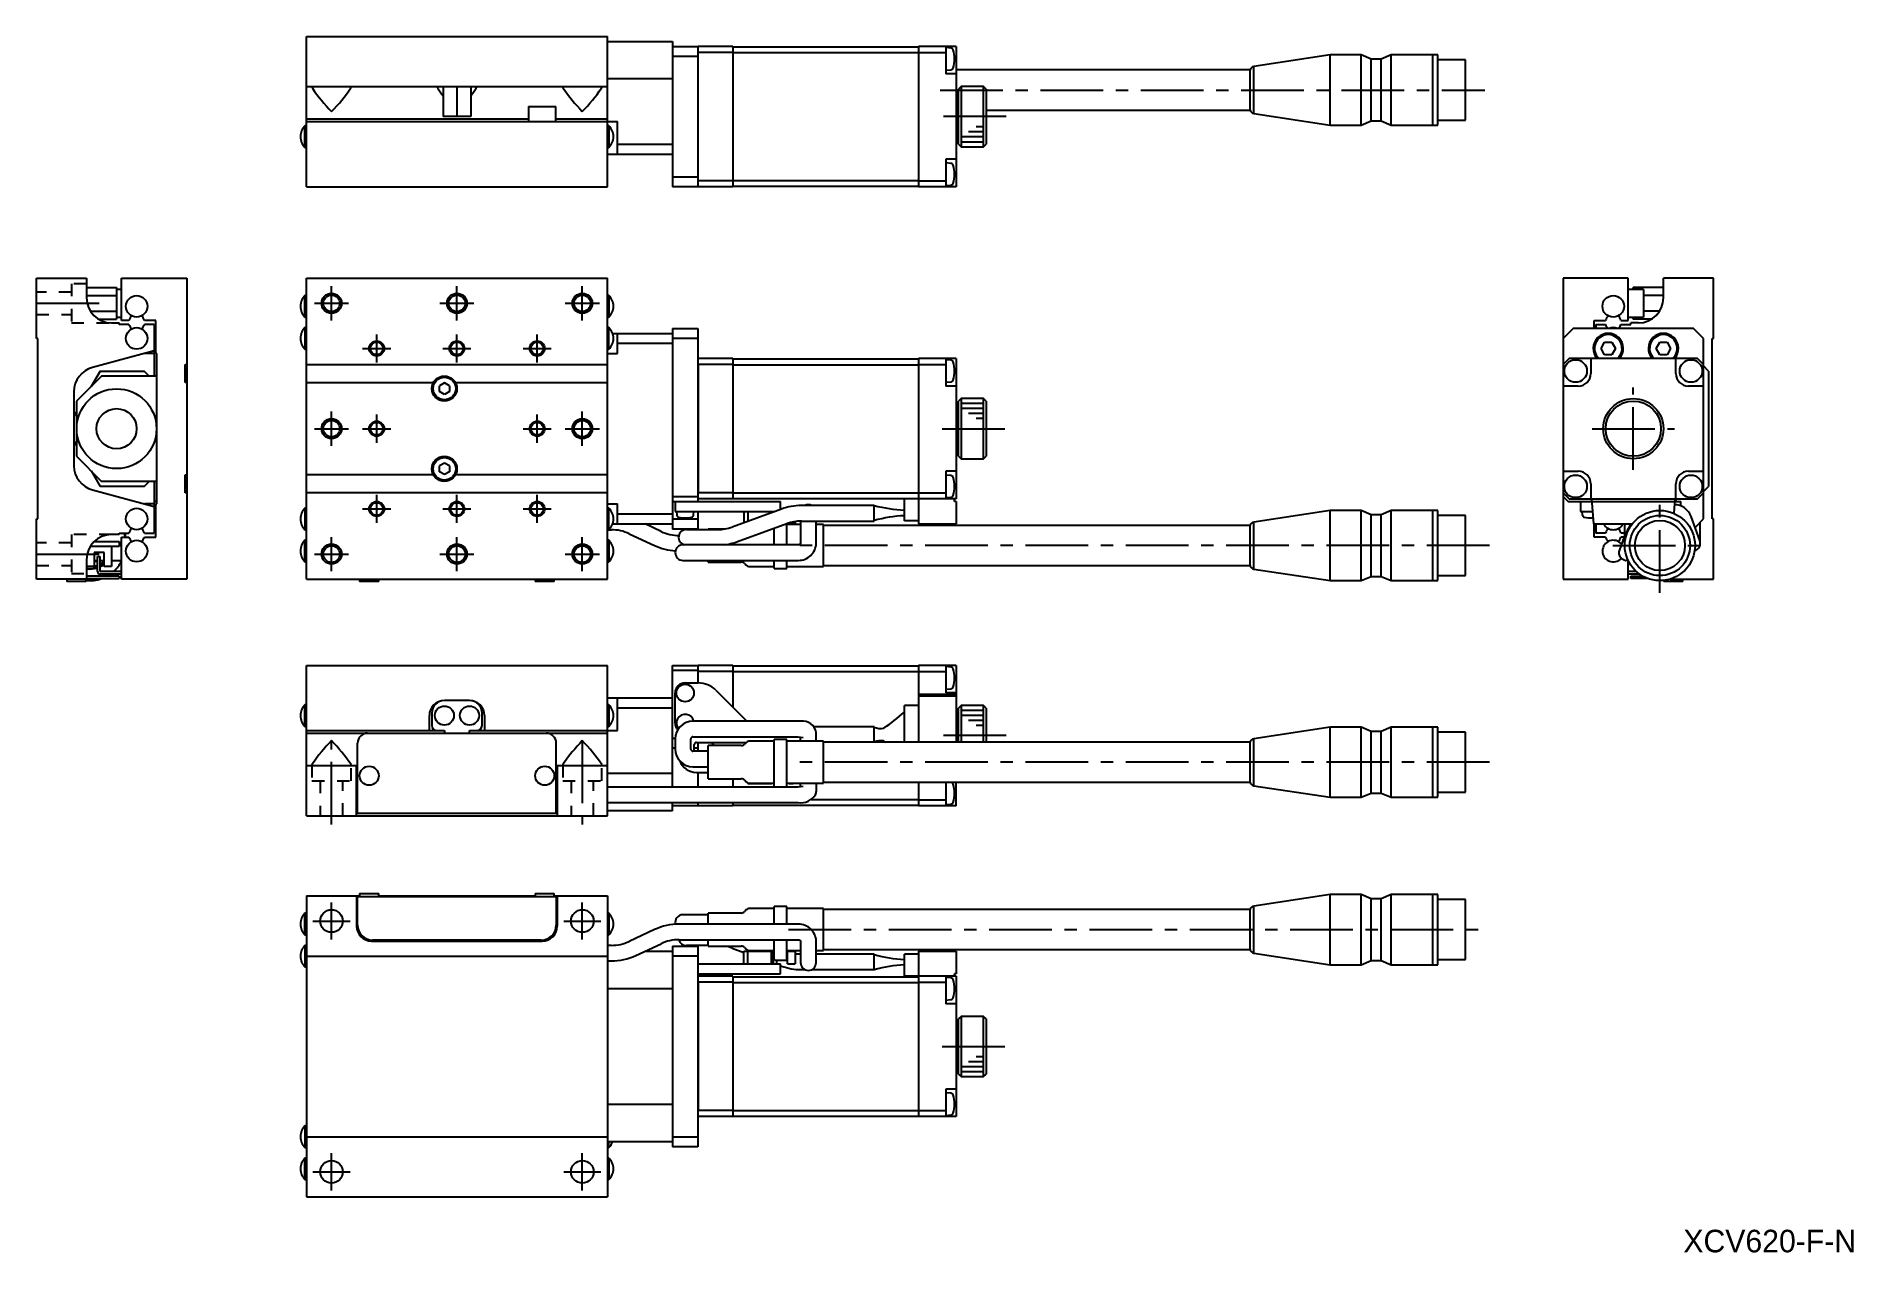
# Model space of a CAD drawing. Extents: x 44 to 407, y 17 to 259.
import ezdxf

# ---------------------------------------------------------------- set-up
doc = ezdxf.new("R2010")
doc.units = 0
doc.header["$LTSCALE"] = 10
doc.linetypes.add('CENTER', pattern=[2, 1.25, -0.25, 0.25, -0.25])
doc.linetypes.add('DOT', pattern=[0.5, 0.25, -0.25])
doc.layers.add('1', color=7, linetype='CONTINUOUS')
doc.styles.get("Standard").update_dxf_attribs({"font": 'FGP教科書体NT-M'})

msp = doc.modelspace()

# ---------------------------------------------------------------- texts
at = {"layer": '1', "color": 7}
msp.add_text('XCV620-F-N', height=4.5, dxfattribs=at).set_placement((372.721875, 16.993359))

# ---------------------------------------------------------------- linework, layer by layer
at = {"layer": '1', "color": 7, "linetype": 'CONTINUOUS'}
for p, q in [((98.215742, 259.436416), (158.215742, 259.436416)), ((98.215742, 229.436417), (98.215742, 259.436416)), ((158.215742, 229.436417), (158.215742, 259.436416)), ((158.215742, 258.436416), (171.215742, 258.436416)), ((171.215742, 258.436416), (171.215742, 229.436416)), ((171.215742, 257.436416), (176.215742, 257.436416)), ((176.315742, 257.436416), (176.215742, 257.336416)), ((176.215742, 257.436416), (176.215742, 229.436416)), ((183.215742, 257.436416), (176.315742, 257.436416)), ((183.215742, 257.436416), (183.215742, 229.436416)), ((183.215742, 257.336416), (220.215742, 257.336416)), ((227.715742, 257.436416), (220.215742, 257.436416)), ((220.215742, 257.436416), (220.215742, 229.436416)), ((225.715742, 257.436416), (225.715742, 251.936416)), ((227.715742, 257.436416), (227.715742, 229.436416)), ((176.215742, 255.436416), (171.215742, 255.436416)), ((183.215742, 256.236416), (176.215742, 256.236416)), ((183.215742, 256.194995), (220.215742, 256.194995)), ((220.215742, 256.236416), (225.715742, 256.236416)), ((226.701022, 257.100216), (225.715742, 257.186416)), ((302.301529, 255.736415), (287.067546, 253.420742)), ((302.301529, 241.736417), (302.301529, 255.736415)), ((308.494528, 255.736415), (302.301529, 255.736415)), ((308.494528, 241.736417), (308.494528, 255.736415)), ((310.494528, 254.886416), (308.494528, 255.736415)), ((310.494528, 242.586416), (310.494528, 254.886416)), ((312.494528, 254.886416), (310.494528, 254.886416)), ((314.494528, 255.736415), (312.494528, 254.886416)), ((312.494528, 242.586416), (312.494528, 254.886416)), ((314.494528, 241.736417), (314.494528, 255.736415)), ((322.751528, 255.736415), (314.494528, 255.736415)), ((322.751528, 241.736417), (322.751528, 255.736415)), ((322.801528, 255.686415), (322.751528, 255.736415)), ((322.801528, 241.736417), (322.801528, 255.736415)), ((323.80153, 255.736415), (322.801528, 255.736415)), ((323.80153, 241.736417), (323.80153, 255.736415)), ((329.301531, 254.736414), (323.80153, 254.736414)), ((329.301531, 242.736418), (329.301531, 254.736414)), ((171.215742, 250.936416), (158.215742, 250.936416)), ((225.715742, 252.686416), (226.701022, 252.772617)), ((227.715742, 251.936416), (225.715742, 251.936416)), ((286.343872, 252.736416), (227.715742, 252.736416)), ((286.343872, 244.736416), (286.343872, 252.736416)), ((287.067546, 244.052091), (287.067546, 253.420742)), ((98.215742, 249.436416), (158.215742, 249.436416)), ((99.474085, 249.436416), (99.315742, 249.313895)), ((99.315742, 249.313895), (99.341629, 249.190556)), ((99.341629, 249.190556), (99.392157, 249.074269)), ((107.115742, 249.313907), (106.9574, 249.436416)), ((107.086518, 249.181361), (107.114582, 249.29148)), ((107.114582, 249.29148), (107.115742, 249.313907)), ((124.474085, 249.436416), (124.315742, 249.313899)), ((124.315742, 249.313899), (124.34576, 249.179231)), ((125.465742, 249.436416), (125.465742, 243.436416)), ((128.215742, 249.436416), (128.215742, 243.436416)), ((130.965742, 249.436416), (130.965742, 243.436416)), ((132.115742, 249.313898), (131.9574, 249.436416)), ((132.044762, 249.085276), (132.099021, 249.218281)), ((132.099021, 249.218281), (132.115742, 249.313898)), ((149.474085, 249.436416), (149.315742, 249.313899)), ((149.315742, 249.313899), (149.34576, 249.179231)), ((157.115742, 249.313898), (156.9574, 249.436416)), ((157.044762, 249.085276), (157.099021, 249.218281)), ((157.099021, 249.218281), (157.115742, 249.313898)), ((228.715742, 249.436416), (228.215742, 248.936416)), ((228.215742, 237.936416), (228.215742, 248.936416)), ((233.215742, 249.436416), (228.715742, 249.436416)), ((228.715742, 249.436416), (228.715742, 237.436416)), ((233.715742, 248.936416), (233.215742, 249.436416)), ((233.215742, 237.436416), (233.215742, 249.436416)), ((233.715742, 248.936416), (233.715742, 237.936416)), ((142.465742, 242.936416), (98.215742, 242.936416)), ((130.965742, 243.436416), (125.465742, 243.436416)), ((142.465742, 245.436417), (147.965742, 245.436417)), ((142.465742, 245.436417), (142.465742, 242.436417)), ((147.965742, 242.436417), (147.965742, 245.436417)), ((158.215742, 242.936416), (147.965742, 242.936416)), ((228.215742, 245.936416), (227.715742, 245.936416)), ((233.715742, 244.736416), (286.343872, 244.736416)), ((287.067546, 244.052091), (302.301529, 241.736417)), ((97.923495, 237.286417), (97.923495, 241.586417)), ((98.215742, 241.586417), (97.923495, 241.586417)), ((98.215742, 242.436416), (160.215742, 242.436416)), ((158.50799, 241.586417), (158.215742, 241.586417)), ((158.50799, 241.586417), (158.50799, 237.286417)), ((160.215742, 235.936416), (160.215742, 242.436416)), ((227.715742, 240.936416), (228.215742, 240.936416)), ((302.301529, 241.736417), (308.494528, 241.736417)), ((308.494528, 241.736417), (310.494528, 242.586416)), ((310.494528, 242.586416), (312.494528, 242.586416)), ((312.494528, 242.586416), (314.494528, 241.736417)), ((314.494528, 241.736417), (322.751528, 241.736417)), ((322.751528, 241.736417), (322.801528, 241.786417)), ((322.801528, 241.736417), (323.80153, 241.736417)), ((323.80153, 242.736418), (329.301531, 242.736418)), ((97.923495, 237.286417), (98.215742, 237.286417)), ((158.215742, 237.286417), (158.50799, 237.286417)), ((158.215742, 235.936416), (171.215742, 235.936416)), ((160.215742, 237.936416), (171.215742, 237.936416)), ((228.215742, 237.936416), (228.715742, 237.436416)), ((228.715742, 237.436416), (233.215742, 237.436416)), ((233.215742, 237.436416), (233.715742, 237.936416)), ((227.715742, 234.936416), (225.715742, 234.936416)), ((225.715742, 234.936416), (225.715742, 229.436416)), ((226.701022, 234.100216), (225.715742, 234.186416)), ((98.215742, 229.436436), (158.215742, 229.436416)), ((171.215742, 231.436416), (176.215742, 231.436416)), ((176.215742, 229.436416), (171.215742, 229.436416)), ((183.215742, 230.636416), (176.215742, 230.636416)), ((176.215742, 229.536416), (176.315742, 229.436416)), ((183.215742, 229.436416), (176.315742, 229.436416)), ((183.215742, 230.677838), (220.215742, 230.677838)), ((183.215742, 229.536416), (220.215742, 229.536416)), ((220.215742, 230.636416), (225.715742, 230.636416)), ((227.715742, 229.436416), (220.215742, 229.436416)), ((225.715742, 229.686416), (226.701022, 229.772617)), ((44.365617, 199.210971), (44.365617, 211.210971)), ((44.365617, 211.210971), (54.365617, 211.210971)), ((54.365617, 211.210971), (54.365617, 207.310971)), ((61.365617, 202.810971), (61.365617, 211.210971)), ((61.365617, 211.210971), (74.365617, 211.210971)), ((74.365617, 211.210971), (74.365617, 151.210971)), ((98.215742, 211.210971), (158.215742, 211.210971)), ((98.215742, 151.210971), (98.215742, 211.210971)), ((158.215742, 151.210971), (158.215742, 211.210971)), ((361.747635, 211.210971), (348.747635, 211.210971)), ((348.747635, 211.210971), (348.747635, 151.210971)), ((361.747635, 202.810971), (361.747635, 211.210971)), ((378.747635, 211.210971), (368.747635, 211.210971)), ((368.747635, 207.310971), (368.747635, 211.210971)), ((378.747635, 199.210971), (378.747635, 211.210971)), ((54.365617, 209.386397), (60.365617, 209.386397)), ((54.365617, 207.798684), (60.365617, 207.798684)), ((60.365617, 209.386397), (60.365617, 203.035544)), ((61.365617, 208.960971), (60.365617, 208.960971)), ((98.215742, 207.760971), (97.923495, 207.760971)), ((97.923495, 203.460971), (97.923495, 207.760971)), ((158.50799, 207.760971), (158.215742, 207.760971)), ((158.50799, 207.760971), (158.50799, 203.460971)), ((364.747635, 208.960971), (361.747635, 208.960971)), ((362.747635, 208.960971), (362.747635, 209.386397)), ((368.747635, 209.386397), (362.747635, 209.386397)), ((364.747635, 208.960971), (364.747635, 203.460971)), ((368.747635, 207.798684), (364.747635, 207.798684)), ((55.150066, 204.623257), (60.365617, 204.623257)), ((56.773785, 203.035544), (60.365617, 203.035544)), ((60.365617, 203.460971), (61.365617, 203.460971)), ((97.923495, 203.460971), (98.215742, 203.460971)), ((158.215742, 203.460971), (158.50799, 203.460971)), ((361.747635, 203.460971), (364.747635, 203.460971)), ((362.747635, 203.035544), (362.747635, 203.460971)), ((366.337401, 203.035544), (362.747635, 203.035544)), ((367.963537, 204.623257), (364.747635, 204.623257)), ((59.365617, 202.310971), (60.865617, 202.310971)), ((60.865617, 202.010971), (60.865617, 202.310971)), ((62.829337, 202.010971), (60.865617, 202.010971)), ((62.829337, 202.810971), (61.365617, 202.810971)), ((63.326311, 201.210971), (63.57663, 201.210971)), ((65.154604, 201.210971), (65.404923, 201.210971)), ((68.165617, 202.810971), (65.901897, 202.810971)), ((67.865617, 202.010971), (65.901897, 202.010971)), ((67.865617, 202.010971), (67.865617, 191.710971)), ((67.865617, 201.210971), (68.165617, 201.210971)), ((68.165617, 196.210971), (68.165617, 202.810971)), ((98.215742, 201.360971), (97.923495, 201.360971)), ((97.923495, 201.360971), (97.923495, 197.060971)), ((158.50799, 201.360971), (158.215742, 201.360971)), ((158.50799, 197.060971), (158.50799, 201.360971)), ((159.244169, 200.210971), (171.215742, 200.210971)), ((160.215742, 196.210971), (160.215742, 200.210971)), ((171.215742, 201.210971), (176.215742, 201.210971)), ((171.215742, 201.210971), (171.215742, 161.210971)), ((176.215742, 201.210971), (176.215742, 166.710971)), ((350.747635, 201.210971), (348.747635, 199.210971)), ((374.747635, 201.210971), (350.747635, 201.210971)), ((354.947635, 202.810971), (357.211355, 202.810971)), ((354.947635, 201.210971), (354.947635, 202.810971)), ((355.247635, 202.010971), (355.247635, 201.210971)), ((355.247635, 202.010971), (357.211355, 202.010971)), ((360.283915, 202.810971), (361.747635, 202.810971)), ((360.283915, 202.010971), (362.247635, 202.010971)), ((363.747635, 202.310971), (362.247635, 202.310971)), ((362.247635, 202.010971), (362.247635, 202.310971)), ((376.747635, 199.210971), (374.747635, 201.210971)), ((44.665617, 199.210971), (44.365617, 199.210971)), ((44.665617, 163.210971), (44.665617, 199.210971)), ((67.865617, 196.710971), (55.571522, 193.416778)), ((67.865617, 196.210971), (65.999592, 196.210971)), ((68.365617, 196.210971), (68.165617, 196.210971)), ((68.365617, 166.210971), (68.365617, 196.210971)), ((97.923495, 197.060971), (98.215742, 197.060971)), ((158.215742, 197.060971), (158.50799, 197.060971)), ((158.215742, 196.210971), (160.215742, 196.210971)), ((171.215742, 198.210971), (160.215742, 198.210971)), ((176.215742, 199.210971), (171.215742, 199.210971)), ((356.304259, 197.210971), (357.025947, 198.460971)), ((357.025947, 195.960971), (356.304259, 197.210971)), ((357.025947, 198.460971), (358.469323, 198.460971)), ((358.469323, 195.960971), (357.025947, 195.960971)), ((358.469323, 198.460971), (359.19101, 197.210971)), ((359.19101, 197.210971), (358.469323, 195.960971)), ((367.304259, 197.210971), (368.025947, 198.460971)), ((368.025947, 195.960971), (367.304259, 197.210971)), ((368.025947, 198.460971), (369.469323, 198.460971)), ((369.469323, 195.960971), (368.025947, 195.960971)), ((369.469323, 198.460971), (370.19101, 197.210971)), ((370.19101, 197.210971), (369.469323, 195.960971)), ((376.747635, 163.210971), (376.747635, 199.210971)), ((378.447635, 199.210971), (378.747635, 199.210971)), ((378.447635, 163.210971), (378.447635, 199.210971)), ((57.061769, 192.710971), (55.280681, 189.626034)), ((57.061769, 192.710971), (65.865617, 192.710971)), ((66.865617, 191.710971), (65.865617, 192.710971)), ((74.015617, 194.010971), (74.365617, 194.010971)), ((74.015617, 190.410971), (74.015617, 194.010971)), ((98.215742, 194.010971), (158.215742, 194.010971)), ((183.215742, 195.210971), (176.215742, 195.210971)), ((176.215742, 194.110971), (176.315742, 194.010971)), ((176.315742, 194.010971), (176.315742, 168.410971)), ((183.215742, 194.010971), (176.315742, 194.010971)), ((183.215742, 195.210971), (183.215742, 167.210971)), ((183.215742, 195.110971), (220.215742, 195.110971)), ((183.215742, 193.969549), (220.215742, 193.969549)), ((220.215742, 195.210971), (220.215742, 162.210971)), ((227.715742, 195.210971), (220.215742, 195.210971)), ((220.215742, 194.010971), (225.715742, 194.010971)), ((225.715742, 195.210971), (225.715742, 189.710971)), ((226.701022, 194.87477), (225.715742, 194.960971)), ((227.715742, 195.210971), (227.715742, 167.210971)), ((349.947635, 195.210971), (348.747635, 194.010971)), ((375.547635, 195.210971), (349.947635, 195.210971)), ((354.247635, 195.210971), (354.247635, 192.210971)), ((371.247635, 192.210971), (371.247635, 195.210971)), ((376.747635, 194.010971), (375.547635, 195.210971)), ((377.747635, 192.710971), (376.747635, 193.710971)), ((377.747635, 192.710971), (377.747635, 169.710971)), ((51.865617, 188.587149), (51.865617, 173.834793)), ((57.365617, 191.710971), (52.365617, 186.71097)), ((68.365617, 191.710971), (57.365617, 191.710971)), ((74.365617, 191.460971), (74.015617, 191.460971)), ((74.365617, 190.410971), (74.015617, 190.410971)), ((98.215742, 190.410971), (123.522571, 190.410971)), ((125.715742, 190.365671), (124.715742, 189.788321)), ((124.715742, 188.63362), (124.715742, 189.788321)), ((125.715742, 188.05627), (124.715742, 188.63362)), ((126.715742, 189.788321), (125.715742, 190.365671)), ((126.715742, 188.63362), (125.715742, 188.05627)), ((126.715742, 189.788321), (126.715742, 188.63362)), ((127.908913, 190.410971), (158.215742, 190.410971)), ((225.715742, 190.460971), (226.701022, 190.547171)), ((227.715742, 189.710971), (225.715742, 189.710971)), ((351.747635, 189.710971), (348.747635, 189.710971)), ((376.747635, 189.710971), (373.747635, 189.710971)), ((52.365617, 186.71097), (52.365617, 175.71097)), ((228.715742, 187.210971), (228.215742, 186.710971)), ((228.215742, 175.710971), (228.215742, 186.710971)), ((228.715742, 187.210971), (228.715742, 175.210971)), ((233.215742, 187.210971), (228.715742, 187.210971)), ((233.215742, 175.210971), (233.215742, 187.210971)), ((233.715742, 186.710971), (233.215742, 187.210971)), ((233.715742, 186.710971), (233.715742, 175.710971)), ((52.365617, 184.576996), (51.865617, 183.710971)), ((228.215742, 183.710971), (227.715742, 183.710971)), ((51.865617, 178.710971), (52.365617, 177.844945)), ((227.715742, 178.710971), (228.215742, 178.710971)), ((52.365617, 175.71097), (57.365617, 170.710971)), ((125.715742, 174.365671), (124.715742, 173.788321)), ((126.715742, 173.788321), (125.715742, 174.365671)), ((228.215742, 175.710971), (228.715742, 175.210971)), ((228.715742, 175.210971), (233.215742, 175.210971)), ((233.215742, 175.210971), (233.715742, 175.710971)), ((55.28068, 172.795907), (57.061769, 169.710971)), ((68.365617, 170.710971), (57.365617, 170.710971)), ((65.865617, 169.710971), (66.865617, 170.710971)), ((67.865617, 170.710971), (67.865617, 160.410971)), ((74.015617, 172.010971), (74.365617, 172.010971)), ((74.015617, 168.410971), (74.015617, 172.010971)), ((74.015617, 170.960971), (74.365617, 170.960971)), ((123.522571, 172.010971), (98.215742, 172.010971)), ((124.715742, 172.63362), (124.715742, 173.788321)), ((125.715742, 172.05627), (124.715742, 172.63362)), ((126.715742, 172.63362), (125.715742, 172.05627)), ((126.715742, 173.788321), (126.715742, 172.63362)), ((158.215742, 172.010971), (127.908913, 172.010971)), ((227.715742, 172.710971), (225.715742, 172.710971)), ((225.715742, 172.710971), (225.715742, 167.210971)), ((226.701022, 171.87477), (225.715742, 171.960971)), ((348.747635, 172.710971), (351.747635, 172.710971)), ((373.747635, 172.710971), (376.747635, 172.710971)), ((55.571522, 169.005163), (67.865617, 165.710971)), ((65.865617, 169.710971), (57.061769, 169.710971)), ((68.365617, 166.710971), (67.865617, 166.710971)), ((74.365617, 168.410971), (74.015617, 168.410971)), ((158.215742, 168.410971), (98.215742, 168.410971)), ((171.215742, 167.710971), (176.215742, 167.710971)), ((171.215742, 166.710971), (192.715742, 166.710971)), ((171.715742, 166.710971), (171.715742, 164.710971)), ((176.315742, 168.410971), (176.215742, 168.310971)), ((183.215742, 167.210971), (176.215742, 167.210971)), ((183.215742, 168.410971), (176.315742, 168.410971)), ((183.215742, 168.452392), (220.215742, 168.452392)), ((183.215742, 167.310971), (220.215742, 167.310971)), ((192.715742, 165.111918), (192.715742, 166.710971)), ((217.415742, 162.810971), (217.415742, 167.210971)), ((227.715742, 167.210971), (217.415742, 167.210971)), ((220.215742, 168.410971), (225.715742, 168.410971)), ((225.715742, 167.460971), (226.701022, 167.547171)), ((227.415742, 166.710971), (227.415742, 167.210971)), ((227.715742, 166.710971), (227.415742, 166.710971)), ((227.715742, 166.710971), (227.715742, 162.210971)), ((348.747635, 168.410971), (349.947635, 167.210971)), ((348.747635, 167.710971), (349.747635, 166.710971)), ((349.747635, 166.710971), (372.247635, 166.710971)), ((349.947635, 167.210971), (375.547635, 167.210971)), ((352.247635, 166.710971), (352.247635, 164.710971)), ((354.247635, 170.210971), (354.247635, 167.210971)), ((354.847265, 162.210971), (354.497635, 167.210971)), ((370.997635, 167.210971), (370.79745, 164.348244)), ((371.247635, 167.210971), (371.247635, 170.210971)), ((372.247635, 165.786834), (372.247635, 166.710971)), ((375.547635, 167.210971), (376.747635, 168.410971)), ((376.747635, 168.710971), (377.747635, 169.710971)), ((44.365617, 151.210971), (44.365617, 163.210971)), ((44.365617, 163.210971), (44.665617, 163.210971)), ((67.865617, 166.210971), (65.999592, 166.210971)), ((67.865617, 164.710971), (68.165617, 164.710971)), ((68.165617, 159.610971), (68.165617, 166.210971)), ((68.165617, 166.210971), (68.365617, 166.210971)), ((98.215742, 165.360971), (97.923495, 165.360971)), ((97.923495, 165.360971), (97.923495, 161.060971)), ((158.215742, 166.210971), (160.215742, 166.210971)), ((158.50799, 165.360971), (158.215742, 165.360971)), ((158.50799, 161.060971), (158.50799, 165.360971)), ((160.215742, 162.210971), (160.215742, 166.210971)), ((160.215742, 164.210971), (171.215742, 164.210971)), ((171.215742, 163.210971), (176.215742, 163.210971)), ((171.715742, 164.710971), (191.614149, 164.710971)), ((171.965742, 164.710971), (172.025478, 164.028183)), ((175.406006, 164.028183), (175.465742, 164.710971)), ((176.215742, 164.710971), (176.215742, 161.210971)), ((192.928679, 165.18942), (183.086846, 161.607286)), ((185.415742, 164.710971), (185.415742, 162.454935)), ((186.232987, 164.710971), (186.232987, 162.752388)), ((190.900421, 164.710971), (190.900421, 164.451195)), ((191.315742, 164.710971), (191.315742, 164.602359)), ((211.415742, 165.885971), (196.879012, 165.885971)), ((211.415742, 162.785971), (211.415742, 165.910971)), ((302.301529, 164.91097), (287.067546, 162.595296)), ((308.494528, 164.91097), (302.301529, 164.91097)), ((302.301529, 150.910972), (302.301529, 164.91097)), ((310.494528, 164.060971), (308.494528, 164.91097)), ((308.494528, 150.910972), (308.494528, 164.91097)), ((312.494528, 164.060971), (310.494528, 164.060971)), ((310.494528, 151.760971), (310.494528, 164.060971)), ((314.494528, 164.91097), (312.494528, 164.060971)), ((312.494528, 151.760971), (312.494528, 164.060971)), ((322.751528, 164.91097), (314.494528, 164.91097)), ((314.494528, 150.910972), (314.494528, 164.91097)), ((322.801528, 164.86097), (322.751528, 164.91097)), ((322.751528, 150.910972), (322.751528, 164.91097)), ((323.80153, 164.91097), (322.801528, 164.91097)), ((322.801528, 150.910972), (322.801528, 164.91097)), ((323.80153, 150.910972), (323.80153, 164.91097)), ((329.301531, 163.910969), (323.80153, 163.910969)), ((329.301531, 151.910973), (329.301531, 163.910969)), ((352.247635, 164.710971), (354.672452, 164.710971)), ((352.497635, 164.710971), (352.557371, 164.028183)), ((370.924089, 166.04279), (370.915948, 166.04279)), ((376.004158, 158.914919), (374.259998, 163.706962)), ((375.056167, 161.519503), (376.747635, 163.210971)), ((378.747635, 163.210971), (378.447635, 163.210971)), ((378.747635, 151.210971), (378.747635, 163.210971)), ((60.865617, 160.110971), (59.365617, 160.110971)), ((60.865617, 160.410971), (62.829337, 160.410971)), ((60.865617, 160.110971), (60.865617, 160.410971)), ((61.365617, 151.210971), (61.365617, 159.610971)), ((61.365617, 159.610971), (62.829337, 159.610971)), ((62.115616, 159.610971), (62.115616, 160.410971)), ((65.901897, 160.410971), (67.865617, 160.410971)), ((65.901897, 159.610971), (68.165617, 159.610971)), ((68.165617, 162.210971), (67.865617, 162.210971)), ((97.923495, 161.060971), (98.215742, 161.060971)), ((158.215742, 161.060971), (158.998796, 161.060971)), ((159.244169, 162.210971), (171.215742, 162.210971)), ((162.56992, 160.269271), (167.614526, 157.916933)), ((168.924642, 160.726487), (165.741158, 162.210971)), ((176.215742, 161.210971), (171.215742, 161.210971)), ((173.960046, 161.097689), (180.196776, 161.097689)), ((178.301529, 161.097689), (178.301529, 161.210971)), ((181.575773, 161.210971), (178.301529, 161.210971)), ((184.147108, 158.694239), (193.988942, 162.276373)), ((191.465742, 158.055403), (191.465742, 161.358004)), ((193.965742, 158.055403), (193.965742, 162.267929)), ((195.615742, 162.210971), (193.965742, 162.210971)), ((196.72882, 162.110971), (193.965742, 162.110971)), ((194.115742, 162.280971), (194.001605, 162.280971)), ((194.115742, 162.210971), (194.115742, 162.321385)), ((195.615742, 162.691008), (195.615742, 162.210971)), ((196.72882, 162.784636), (196.72882, 158.384788)), ((196.879012, 162.785971), (211.415742, 162.785971)), ((199.82882, 158.384788), (199.82882, 162.785971)), ((201.301529, 162.110971), (199.82882, 162.110971)), ((201.301529, 153.710971), (201.301529, 162.110971)), ((286.343872, 161.910971), (201.301529, 161.910971)), ((220.215742, 162.810971), (217.415742, 162.810971)), ((220.215742, 162.210971), (227.715742, 162.210971)), ((286.343872, 153.910971), (286.343872, 161.910971)), ((287.067546, 153.226645), (287.067546, 162.595296)), ((354.847269, 162.210971), (362.52405, 162.210971)), ((354.947634, 159.610971), (354.947635, 162.210971)), ((357.211354, 159.610971), (354.947634, 159.610971)), ((355.247635, 162.210971), (355.247635, 160.410971)), ((357.211355, 160.410971), (355.247635, 160.410971)), ((360.832357, 159.430092), (359.960808, 157.035534)), ((360.900167, 159.610971), (360.283914, 159.610971)), ((360.997635, 160.410971), (360.283915, 160.410971)), ((360.997635, 162.210971), (360.997635, 159.854069)), ((376.097635, 158.384788), (376.097635, 162.560971)), ((60.865617, 157.710971), (55.094829, 157.710971)), ((57.865617, 156.510971), (55.865617, 156.510971)), ((55.865617, 156.510971), (55.865617, 153.710971)), ((55.895747, 158.710971), (60.865617, 158.710971)), ((57.865617, 153.710971), (57.865617, 156.510971)), ((59.365617, 157.710971), (59.365617, 153.710971)), ((60.865617, 158.710971), (60.865617, 157.710971)), ((61.365617, 158.055403), (60.865617, 158.055403)), ((98.215742, 158.960971), (97.923495, 158.960971)), ((97.923495, 154.660971), (97.923495, 158.960971)), ((158.50799, 158.960971), (158.215742, 158.960971)), ((158.50799, 158.960971), (158.50799, 154.660971)), ((196.27882, 158.055403), (173.27882, 158.055403)), ((196.284017, 158.055426), (196.27882, 158.055403)), ((196.30032, 158.055803), (196.284017, 158.055426)), ((196.317551, 158.056702), (196.30032, 158.055803)), ((196.334771, 158.058119), (196.317551, 158.056702)), ((196.351965, 158.060056), (196.334771, 158.058119)), ((196.369119, 158.062517), (196.351965, 158.060056)), ((196.386218, 158.065506), (196.369119, 158.062517)), ((196.403249, 158.069027), (196.386218, 158.065506)), ((196.420195, 158.073085), (196.403249, 158.069027)), ((196.437043, 158.077687), (196.420195, 158.073085)), ((196.453777, 158.082839), (196.437043, 158.077687)), ((196.470381, 158.08855), (196.453777, 158.082839)), ((196.486839, 158.094827), (196.470381, 158.08855)), ((196.503133, 158.101684), (196.486839, 158.094827)), ((196.519247, 158.109131), (196.503133, 158.101684)), ((196.535161, 158.117185), (196.519247, 158.109131)), ((196.550856, 158.125863), (196.535161, 158.117185)), ((196.566311, 158.135188), (196.550856, 158.125863)), ((196.581505, 158.145184), (196.566311, 158.135188)), ((196.596415, 158.155887), (196.581505, 158.145184)), ((196.611014, 158.167336), (196.596415, 158.155887)), ((196.625276, 158.179586), (196.611014, 158.167336)), ((196.639125, 158.192664), (196.625276, 158.179586)), ((196.651141, 158.205135), (196.639125, 158.192664)), ((196.662706, 158.218335), (196.651141, 158.205135)), ((196.673775, 158.232336), (196.662706, 158.218335)), ((196.684296, 158.247236), (196.673775, 158.232336)), ((196.694204, 158.263178), (196.684296, 158.247236)), ((196.70341, 158.280373), (196.694204, 158.263178)), ((196.711782, 158.299152), (196.70341, 158.280373)), ((196.719103, 158.320046), (196.711782, 158.299152)), ((196.724966, 158.34399), (196.719103, 158.320046)), ((196.728484, 158.372745), (196.724966, 158.34399)), ((196.72882, 158.384788), (196.728484, 158.372745)), ((54.365617, 155.110971), (54.365617, 151.210971)), ((55.865617, 153.710971), (54.365617, 153.710971)), ((55.865617, 154.955403), (56.565617, 154.955403)), ((56.565617, 155.710971), (57.065617, 155.710971)), ((56.565617, 152.710971), (56.565617, 155.710971)), ((57.065617, 152.710971), (57.065617, 155.710971)), ((57.065617, 154.955403), (57.865617, 154.955403)), ((61.365617, 152.710971), (57.065617, 152.710971)), ((61.365617, 152.210971), (57.065617, 152.210971)), ((59.365617, 153.710971), (57.865617, 153.710971)), ((59.365617, 154.955403), (61.365617, 154.955403)), ((97.923495, 154.660971), (98.215742, 154.660971)), ((158.215742, 154.660971), (158.50799, 154.660971)), ((173.27882, 154.955403), (196.27882, 154.955403)), ((178.301529, 154.610971), (178.301529, 154.955403)), ((178.301529, 154.610971), (184.887315, 154.610971)), ((185.594422, 154.318077), (185.908635, 154.003864)), ((186.615742, 153.710971), (191.465742, 153.710971)), ((191.465742, 153.310971), (191.465742, 154.955403)), ((191.465742, 153.310971), (193.965742, 153.310971)), ((193.965742, 153.310971), (193.965742, 154.955403)), ((193.965742, 153.710971), (201.301529, 153.710971)), ((201.301529, 153.910971), (286.343872, 153.910971)), ((287.067546, 153.226645), (302.301529, 150.910972)), ((361.702195, 154.955403), (361.417333, 154.955403)), ((361.747634, 151.210971), (361.747634, 154.859744)), ((363.361487, 152.710971), (361.747634, 152.710971)), ((363.984387, 152.210971), (361.747634, 152.210971)), ((54.365617, 151.210971), (44.365617, 151.210971)), ((50.465617, 151.210971), (50.465617, 150.710971)), ((54.265617, 150.710971), (50.465617, 150.710971)), ((54.265617, 150.710971), (54.265617, 151.210971)), ((60.865617, 151.810971), (54.365617, 151.810971)), ((54.365617, 151.310971), (60.865617, 151.310971)), ((60.865617, 151.810971), (60.865617, 151.310971)), ((74.365617, 151.210971), (61.365617, 151.210971)), ((98.215742, 151.210971), (158.215742, 151.210971)), ((108.815742, 151.210971), (108.815742, 150.710971)), ((112.615742, 150.710971), (108.815742, 150.710971)), ((112.615742, 150.710971), (112.615742, 151.210971)), ((143.815742, 151.210971), (143.815742, 150.710971)), ((147.615742, 150.710971), (143.815742, 150.710971)), ((147.615742, 150.710971), (147.615742, 151.210971)), ((302.301529, 150.910972), (308.494528, 150.910972)), ((308.494528, 150.910972), (310.494528, 151.760971)), ((310.494528, 151.760971), (312.494528, 151.760971)), ((312.494528, 151.760971), (314.494528, 150.910972)), ((314.494528, 150.910972), (322.751528, 150.910972)), ((322.751528, 150.910972), (322.801528, 150.960972)), ((322.801528, 150.910972), (323.80153, 150.910972)), ((323.80153, 151.910973), (329.301531, 151.910973)), ((348.747634, 151.210971), (361.747634, 151.210971)), ((362.247635, 151.310971), (362.247635, 151.810971)), ((362.247635, 151.810971), (364.61398, 151.810971)), ((365.715257, 151.310971), (362.247635, 151.310971)), ((368.847635, 150.956836), (368.847635, 150.710971)), ((372.647635, 150.710971), (368.847635, 150.710971)), ((370.074945, 151.210971), (378.747635, 151.210971)), ((372.647635, 150.710971), (372.647635, 151.210971)), ((98.215742, 134.01656), (158.215742, 134.01656)), ((98.215742, 104.01656), (98.215742, 134.01656)), ((158.215742, 104.01656), (158.215742, 134.01656)), ((171.215742, 134.01656), (176.215742, 134.01656)), ((171.215742, 109.76656), (171.215742, 134.01656)), ((176.215742, 133.01656), (171.215742, 133.01656)), ((173.715742, 130.51656), (176.301529, 130.51656)), ((176.315742, 134.01656), (176.215742, 133.91656)), ((176.215742, 134.01656), (176.215742, 130.51656)), ((183.215742, 132.81656), (176.215742, 132.81656)), ((183.215742, 134.01656), (176.315742, 134.01656)), ((183.215742, 134.01656), (183.215742, 125.673414)), ((183.215742, 133.91656), (220.215742, 133.91656)), ((183.215742, 132.775139), (220.215742, 132.775139)), ((220.215742, 134.01656), (220.215742, 118.71656)), ((227.715742, 134.01656), (220.215742, 134.01656)), ((220.215742, 132.81656), (225.715742, 132.81656)), ((225.715742, 134.01656), (225.715742, 128.51656)), ((226.701022, 133.680359), (225.715742, 133.76656)), ((227.715742, 134.01656), (227.715742, 118.71656)), ((130.715742, 127.01656), (125.715742, 127.01656)), ((158.215742, 127.51656), (171.215742, 127.51656)), ((160.215742, 121.01656), (160.215742, 127.51656)), ((171.715742, 122.51656), (171.715742, 128.51656)), ((179.837063, 129.052094), (185.992294, 122.896862)), ((220.215742, 128.26656), (227.415742, 128.26656)), ((220.215742, 127.916926), (227.715742, 127.916926)), ((225.715742, 129.26656), (226.701022, 129.352761)), ((227.715742, 128.51656), (225.715742, 128.51656)), ((227.415742, 128.231597), (227.415742, 128.26656)), ((227.715742, 128.231597), (227.415742, 128.231597)), ((97.923495, 121.86656), (97.923495, 126.16656)), ((98.215742, 126.16656), (97.923495, 126.16656)), ((122.715742, 121.01656), (122.715742, 124.01656)), ((123.215742, 124.51656), (123.215742, 122.01656)), ((133.215742, 122.01656), (133.215742, 124.51656)), ((133.715742, 124.01656), (133.715742, 121.01656)), ((158.50799, 126.16656), (158.215742, 126.16656)), ((158.50799, 126.16656), (158.50799, 121.86656)), ((171.215742, 125.51656), (160.215742, 125.51656)), ((220.215742, 126.01656), (217.415742, 126.01656)), ((217.415742, 118.71656), (217.415742, 126.01656)), ((228.715742, 126.01656), (228.215742, 125.51656)), ((228.215742, 118.71656), (228.215742, 125.51656)), ((228.715742, 126.01656), (228.715742, 118.71656)), ((233.215742, 126.01656), (228.715742, 126.01656)), ((233.215742, 118.71656), (233.215742, 126.01656)), ((233.715742, 125.51656), (233.215742, 126.01656)), ((233.715742, 125.51656), (233.715742, 118.71656)), ((97.923495, 121.86656), (98.215742, 121.86656)), ((98.215742, 121.01656), (125.715742, 121.01656)), ((98.215742, 120.51656), (158.215742, 120.51656)), ((125.715742, 121.01656), (125.715742, 120.51656)), ((130.715742, 120.51656), (130.715742, 121.01656)), ((130.715742, 121.01656), (160.215742, 121.01656)), ((158.215742, 121.86656), (158.50799, 121.86656)), ((196.27882, 122.896862), (175.27882, 122.896862)), ((175.27882, 119.796862), (196.27882, 119.796862)), ((196.27882, 119.796862), (197.236903, 119.662404)), ((196.72882, 118.91656), (196.72882, 119.774636)), ((211.415742, 121.766559), (199.452572, 121.766559)), ((199.82882, 118.91656), (199.82882, 120.662822)), ((211.415742, 118.722155), (211.415742, 121.766559)), ((228.215742, 122.51656), (227.715742, 122.51656)), ((302.301529, 121.716559), (287.067546, 119.400885)), ((302.301529, 107.716561), (302.301529, 121.716559)), ((308.494528, 121.716559), (302.301529, 121.716559)), ((308.494528, 107.716561), (308.494528, 121.716559)), ((310.494528, 120.86656), (308.494528, 121.716559)), ((310.494528, 108.56656), (310.494528, 120.86656)), ((312.494528, 120.86656), (310.494528, 120.86656)), ((314.494528, 121.716559), (312.494528, 120.86656)), ((312.494528, 108.56656), (312.494528, 120.86656)), ((314.494528, 107.716561), (314.494528, 121.716559)), ((322.751528, 121.716559), (314.494528, 121.716559)), ((322.751528, 107.716561), (322.751528, 121.716559)), ((322.801528, 121.666559), (322.751528, 121.716559)), ((322.801528, 107.716561), (322.801528, 121.716559)), ((323.80153, 121.716559), (322.801528, 121.716559)), ((323.80153, 107.716561), (323.80153, 121.716559)), ((329.301531, 120.716558), (323.80153, 120.716558)), ((329.301531, 108.716562), (329.301531, 120.716558)), ((108.415742, 104.51656), (108.415742, 118.51656)), ((148.015742, 104.51656), (148.015742, 118.51656)), ((171.215742, 119.51656), (171.732878, 119.51656)), ((171.72882, 117.51656), (171.215742, 117.51656)), ((171.72882, 119.346862), (171.72882, 117.346862)), ((174.82882, 117.346862), (174.82882, 119.346862)), ((178.301529, 116.896862), (175.27882, 116.896862)), ((175.510046, 116.896862), (175.510046, 118.216559)), ((176.215742, 117.51656), (175.510046, 117.51656)), ((175.960046, 118.666559), (185.954304, 118.666559)), ((176.215742, 118.666559), (176.215742, 116.896862)), ((178.301529, 111.41656), (178.301529, 118.01656)), ((184.887315, 118.01656), (178.301529, 118.01656)), ((179.558888, 118.01656), (178.908889, 118.666559)), ((185.908635, 118.623667), (185.594422, 118.309453)), ((191.465742, 118.91656), (186.615742, 118.91656)), ((191.465742, 109.81656), (191.465742, 119.21656)), ((193.965742, 119.21656), (191.465742, 119.21656)), ((193.965742, 109.81656), (193.965742, 119.21656)), ((201.301529, 118.91656), (193.965742, 118.91656)), ((201.301529, 110.51656), (201.301529, 118.91656)), ((286.343872, 118.71656), (201.301529, 118.71656)), ((213.269501, 118.956794), (213.362007, 118.917253)), ((213.362007, 118.917253), (213.447737, 118.861237)), ((213.447737, 118.861237), (213.53763, 118.797099)), ((213.53763, 118.797099), (213.641074, 118.721201)), ((286.343872, 110.71656), (286.343872, 118.71656)), ((287.067546, 110.032234), (287.067546, 119.400885)), ((108.415742, 114.01656), (98.215742, 114.01656)), ((99.319768, 114.182416), (99.315742, 114.139081)), ((99.315742, 114.139081), (99.474085, 114.01656)), ((99.362258, 114.314631), (99.319768, 114.182416)), ((106.9574, 114.01656), (107.115742, 114.139071)), ((107.115742, 114.139071), (107.097766, 114.23877)), ((108.215742, 104.01656), (108.215742, 114.01656)), ((158.215742, 114.01656), (148.015742, 114.01656)), ((148.215742, 114.01656), (148.215742, 104.01656)), ((149.332463, 114.234696), (149.315742, 114.139078)), ((149.315742, 114.139078), (149.474085, 114.01656)), ((149.386723, 114.367701), (149.332463, 114.234696)), ((156.9574, 114.01656), (157.115742, 114.139077)), ((157.115742, 114.139077), (157.085725, 114.273745)), ((158.215742, 112.51656), (171.215742, 112.51656)), ((175.27882, 113.796862), (178.301529, 113.796862)), ((175.960046, 112.666559), (178.301529, 112.666559)), ((176.215742, 112.666559), (176.215742, 109.76656)), ((196.27882, 109.76656), (158.215742, 109.76656)), ((178.301529, 111.41656), (184.887315, 111.41656)), ((183.215742, 111.41656), (183.215742, 109.76656)), ((185.594422, 111.123667), (185.908635, 110.809453)), ((186.194679, 110.609529), (186.232987, 110.46656)), ((186.232987, 110.46656), (190.900421, 110.46656)), ((186.615742, 110.51656), (191.465742, 110.51656)), ((190.900421, 110.46656), (190.913818, 110.51656)), ((191.465742, 109.81656), (193.965742, 109.81656)), ((193.965742, 110.51656), (201.301529, 110.51656)), ((194.615742, 110.46656), (195.115742, 110.46656)), ((197.236903, 109.901017), (196.27882, 109.76656)), ((196.72882, 109.79098), (196.72882, 110.51656)), ((199.805358, 108.612114), (199.82611, 108.802298)), ((199.82611, 108.802298), (199.82882, 108.9006)), ((199.82882, 110.51656), (199.82882, 108.9006)), ((201.301529, 110.71656), (286.343872, 110.71656)), ((220.215742, 110.71656), (220.215742, 106.01656)), ((225.715742, 110.71656), (225.715742, 106.01656)), ((226.701022, 110.680359), (226.287246, 110.71656)), ((227.715742, 106.01656), (227.715742, 110.71656)), ((287.067546, 110.032234), (302.301529, 107.716561)), ((323.80153, 108.716562), (329.301531, 108.716562)), ((108.415742, 105.51656), (108.215742, 105.51656)), ((148.215742, 105.51656), (148.015742, 105.51656)), ((158.215742, 106.66656), (196.27882, 106.66656)), ((171.215742, 105.01656), (171.215742, 106.66656)), ((176.215742, 106.01656), (171.215742, 106.01656)), ((176.215742, 106.66656), (176.215742, 106.01656)), ((176.215742, 106.11656), (176.315742, 106.01656)), ((183.215742, 106.01656), (176.315742, 106.01656)), ((183.215742, 106.66656), (183.215742, 106.01656)), ((183.215742, 106.11656), (220.215742, 106.11656)), ((198.853352, 107.257981), (220.215742, 107.257981)), ((199.700278, 108.234171), (199.763643, 108.422267)), ((199.763643, 108.422267), (199.805358, 108.612114)), ((220.215742, 107.21656), (225.715742, 107.21656)), ((227.715742, 106.01656), (220.215742, 106.01656)), ((225.715742, 106.26656), (226.701022, 106.352761)), ((302.301529, 107.716561), (308.494528, 107.716561)), ((308.494528, 107.716561), (310.494528, 108.56656)), ((310.494528, 108.56656), (312.494528, 108.56656)), ((312.494528, 108.56656), (314.494528, 107.716561)), ((314.494528, 107.716561), (322.751528, 107.716561)), ((322.751528, 107.716561), (322.801528, 107.766561)), ((322.801528, 107.716561), (323.80153, 107.716561)), ((98.215742, 104.01656), (158.215742, 104.01656)), ((148.015742, 104.51656), (108.415742, 104.51656)), ((171.215742, 105.01656), (158.215742, 105.01656)), ((98.215742, 88.046536), (98.215742, 28.046536)), ((98.215742, 88.046536), (108.815742, 88.046536)), ((108.215742, 88.046536), (108.215742, 82.046536)), ((108.415742, 87.446536), (108.215742, 87.446536)), ((108.415742, 87.946536), (148.015742, 87.946536)), ((108.415742, 82.246536), (108.415742, 87.946536)), ((108.815742, 88.546536), (112.615742, 88.546536)), ((108.815742, 88.546536), (108.815742, 87.946536)), ((112.615742, 87.946536), (112.615742, 88.546536)), ((112.615742, 88.046536), (143.815742, 88.046536)), ((122.715742, 88.046536), (122.715742, 87.946536)), ((133.715742, 88.046536), (133.715742, 87.946536)), ((143.815742, 88.546536), (147.615742, 88.546536)), ((143.815742, 88.546536), (143.815742, 87.946536)), ((147.615742, 87.946536), (147.615742, 88.546536)), ((147.615742, 88.046536), (158.215742, 88.046536)), ((148.015742, 87.946536), (148.015742, 82.246536)), ((148.215742, 87.446536), (148.015742, 87.446536)), ((148.215742, 88.046536), (148.215742, 82.046536)), ((158.215742, 88.046536), (158.215742, 28.046536)), ((302.301529, 88.346535), (287.067546, 86.030862)), ((302.301529, 74.346537), (302.301529, 88.346535)), ((308.494528, 88.346535), (302.301529, 88.346535)), ((308.494528, 74.346537), (308.494528, 88.346535)), ((310.494528, 87.496536), (308.494528, 88.346535)), ((310.494528, 75.196536), (310.494528, 87.496536)), ((312.494528, 87.496536), (310.494528, 87.496536)), ((314.494528, 88.346535), (312.494528, 87.496536)), ((312.494528, 75.196536), (312.494528, 87.496536)), ((314.494528, 74.346537), (314.494528, 88.346535)), ((322.751528, 88.346535), (314.494528, 88.346535)), ((322.751528, 74.346537), (322.751528, 88.346535)), ((322.801528, 88.296535), (322.751528, 88.346535)), ((322.801528, 74.346537), (322.801528, 88.346535)), ((323.80153, 88.346535), (322.801528, 88.346535)), ((323.80153, 74.346537), (323.80153, 88.346535)), ((329.301531, 87.346534), (323.80153, 87.346534)), ((329.301531, 75.346538), (329.301531, 87.346534)), ((97.923495, 80.296536), (97.923495, 84.596536)), ((98.215742, 84.596536), (97.923495, 84.596536)), ((158.50799, 84.596536), (158.215742, 84.596536)), ((158.50799, 84.596536), (158.50799, 80.296536)), ((178.301529, 84.302104), (173.27882, 84.302104)), ((178.301529, 82.422719), (178.301529, 84.646536)), ((184.887315, 84.646536), (178.301529, 84.646536)), ((185.908635, 85.253643), (185.594422, 84.93943)), ((191.465742, 85.546536), (186.615742, 85.546536)), ((191.465742, 82.422719), (191.465742, 85.946536)), ((193.965742, 85.946536), (191.465742, 85.946536)), ((193.965742, 82.422719), (193.965742, 85.946536)), ((201.301529, 85.546536), (193.965742, 85.546536)), ((201.301529, 77.146536), (201.301529, 85.546536)), ((286.343872, 85.346536), (201.301529, 85.346536)), ((286.343872, 77.346536), (286.343872, 85.346536)), ((287.067546, 76.662211), (287.067546, 86.030862)), ((97.923495, 80.296536), (98.215742, 80.296536)), ((158.215742, 80.296536), (158.50799, 80.296536)), ((167.614526, 81.340574), (162.56992, 78.988236)), ((196.27882, 82.422719), (172.495767, 82.422719)), ((97.923495, 78.196536), (97.923495, 73.896536)), ((98.215742, 78.196536), (97.923495, 78.196536)), ((111.215742, 79.046536), (145.215742, 79.046536)), ((145.015742, 79.246536), (111.415742, 79.246536)), ((158.998796, 78.196536), (158.215742, 78.196536)), ((163.880037, 76.178681), (168.924642, 78.53102)), ((165.741158, 77.046536), (171.215742, 77.046536)), ((171.215742, 78.046536), (176.215742, 78.046536)), ((171.215742, 78.046536), (171.215742, 38.046536)), ((172.495767, 79.322719), (196.27882, 79.322719)), ((178.301529, 78.159818), (173.960046, 78.159818)), ((176.215742, 78.046536), (176.215742, 38.046536)), ((178.301529, 78.046536), (178.301529, 79.322719)), ((178.301529, 78.046536), (184.887315, 78.046536)), ((183.086846, 77.650221), (185.415742, 76.802572)), ((185.415742, 74.546536), (185.415742, 77.046536)), ((185.415742, 77.046536), (191.465742, 77.046536)), ((185.594422, 77.753643), (185.908635, 77.43943)), ((186.232987, 74.546536), (186.232987, 77.046536)), ((186.615742, 77.146536), (191.465742, 77.146536)), ((190.900421, 74.546536), (190.900421, 77.046536)), ((191.315742, 74.546536), (191.315742, 77.046536)), ((191.315742, 76.976536), (191.465742, 76.976536)), ((191.465742, 75.391812), (191.465742, 79.322719)), ((193.965742, 75.276536), (193.965742, 79.322719)), ((193.965742, 77.146536), (196.72882, 77.146536)), ((193.965742, 77.046536), (195.615742, 77.046536)), ((193.965742, 76.976536), (194.115742, 76.976536)), ((194.115742, 74.546536), (194.115742, 77.046536)), ((195.615742, 77.046536), (195.615742, 74.546536)), ((196.27882, 79.322719), (196.29514, 79.322489)), ((196.29514, 79.322489), (196.312315, 79.321748)), ((196.312315, 79.321748), (196.329445, 79.320497)), ((196.329445, 79.320497), (196.346513, 79.318737)), ((196.346513, 79.318737), (196.363506, 79.316469)), ((196.363506, 79.316469), (196.38041, 79.313692)), ((196.38041, 79.313692), (196.397208, 79.310407)), ((196.397208, 79.310407), (196.413888, 79.306613)), ((196.413888, 79.306613), (196.430432, 79.302309)), ((196.430432, 79.302309), (196.446826, 79.297495)), ((196.446826, 79.297495), (196.463053, 79.292168)), ((196.463053, 79.292168), (196.479096, 79.286326)), ((196.479096, 79.286326), (196.494939, 79.279968)), ((196.494939, 79.279968), (196.510563, 79.273089)), ((196.510563, 79.273089), (196.525949, 79.265686)), ((196.525949, 79.265686), (196.541077, 79.257754)), ((196.541077, 79.257754), (196.555927, 79.249288)), ((196.555927, 79.249288), (196.570476, 79.24028)), ((196.570476, 79.24028), (196.5847, 79.230722)), ((196.5847, 79.230722), (196.598574, 79.220605)), ((196.598574, 79.220605), (196.612071, 79.209916)), ((196.612071, 79.209916), (196.62516, 79.19864)), ((196.62516, 79.19864), (196.637809, 79.186756)), ((196.637809, 79.186756), (196.649982, 79.174241)), ((196.649982, 79.174241), (196.661639, 79.16106)), ((196.661639, 79.16106), (196.672734, 79.147169)), ((196.672734, 79.147169), (196.683213, 79.132505)), ((196.683213, 79.132505), (196.693014, 79.116979)), ((196.693014, 79.116979), (196.702057, 79.10046)), ((196.702057, 79.10046), (196.710236, 79.082747)), ((196.710236, 79.082747), (196.717396, 79.063516)), ((196.717396, 79.063516), (196.723282, 79.042234)), ((196.723282, 79.042234), (196.727412, 79.018002)), ((196.727412, 79.018002), (196.72882, 78.993334)), ((196.72882, 78.993334), (196.72882, 74.764717)), ((199.82882, 74.764717), (199.82882, 78.993334)), ((199.82882, 77.146536), (201.301529, 77.146536)), ((211.415742, 76.471536), (199.82882, 76.471536)), ((201.301529, 77.346536), (286.343872, 77.346536)), ((211.415742, 73.346536), (211.415742, 76.471536)), ((217.415742, 72.046536), (217.415742, 76.446536)), ((220.215742, 76.446536), (217.415742, 76.446536)), ((220.215742, 77.046536), (227.715742, 77.046536)), ((220.215742, 77.046536), (220.215742, 44.046536)), ((227.715742, 77.046536), (227.715742, 72.546536)), ((287.067546, 76.662211), (302.301529, 74.346537)), ((97.923495, 73.896536), (98.215742, 73.896536)), ((98.215742, 76.046536), (158.215742, 76.046536)), ((158.215742, 75.096536), (158.998796, 75.096536)), ((176.215742, 76.046536), (171.215742, 76.046536)), ((176.215742, 74.546536), (192.715742, 74.546536)), ((176.215742, 72.546536), (192.715742, 72.546536)), ((191.465742, 75.391812), (191.770867, 75.276536)), ((191.770867, 75.276536), (193.965742, 75.276536)), ((192.015742, 74.546536), (192.015742, 75.276536)), ((192.715742, 72.546536), (192.715742, 74.546536)), ((192.715742, 74.145589), (192.928679, 74.068087)), ((194.115742, 75.776536), (193.965742, 75.776536)), ((194.115742, 74.546536), (195.615742, 74.546536)), ((196.879012, 73.371536), (197.599447, 73.371536)), ((198.958193, 73.371536), (211.415742, 73.371536)), ((227.415742, 72.046536), (227.415742, 72.546536)), ((227.715742, 72.546536), (227.415742, 72.546536)), ((302.301529, 74.346537), (308.494528, 74.346537)), ((308.494528, 74.346537), (310.494528, 75.196536)), ((310.494528, 75.196536), (312.494528, 75.196536)), ((312.494528, 75.196536), (314.494528, 74.346537)), ((314.494528, 74.346537), (322.751528, 74.346537)), ((322.751528, 74.346537), (322.801528, 74.396537)), ((322.801528, 74.346537), (323.80153, 74.346537)), ((323.80153, 75.346538), (329.301531, 75.346538)), ((171.215742, 69.546536), (158.215742, 69.546536)), ((183.215742, 72.046536), (176.215742, 72.046536)), ((176.215742, 70.946536), (176.315742, 70.846536)), ((176.315742, 70.846536), (176.315742, 45.246536)), ((183.215742, 70.846536), (176.315742, 70.846536)), ((183.215742, 72.046536), (183.215742, 44.046536)), ((183.215742, 71.946536), (220.215742, 71.946536)), ((183.215742, 70.805115), (220.215742, 70.805115)), ((227.715742, 72.046536), (217.415742, 72.046536)), ((220.215742, 70.846536), (225.715742, 70.846536)), ((225.715742, 72.046536), (225.715742, 66.546536)), ((226.701022, 71.710336), (225.715742, 71.796536)), ((227.715742, 72.046536), (227.715742, 44.046536)), ((225.715742, 67.296536), (226.701022, 67.382737)), ((227.715742, 66.546536), (225.715742, 66.546536)), ((228.715742, 64.046536), (228.215742, 63.546536)), ((228.215742, 52.546536), (228.215742, 63.546536)), ((228.715742, 64.046536), (228.715742, 52.046536)), ((233.215742, 64.046536), (228.715742, 64.046536)), ((233.215742, 52.046536), (233.215742, 64.046536)), ((233.715742, 63.546536), (233.215742, 64.046536)), ((233.715742, 63.546536), (233.715742, 52.546536)), ((228.215742, 60.546536), (227.715742, 60.546536)), ((227.715742, 55.546536), (228.215742, 55.546536)), ((228.215742, 52.546536), (228.715742, 52.046536)), ((228.715742, 52.046536), (233.215742, 52.046536)), ((233.215742, 52.046536), (233.715742, 52.546536)), ((227.715742, 49.546536), (225.715742, 49.546536)), ((225.715742, 49.546536), (225.715742, 44.046536)), ((226.701022, 48.710336), (225.715742, 48.796536)), ((158.215742, 46.546536), (171.215742, 46.546536)), ((176.315742, 45.246536), (176.215742, 45.146536)), ((183.215742, 44.046536), (176.215742, 44.046536)), ((183.215742, 45.246536), (176.315742, 45.246536)), ((183.215742, 45.287958), (220.215742, 45.287958)), ((183.215742, 44.146536), (220.215742, 44.146536)), ((220.215742, 45.246536), (225.715742, 45.246536)), ((227.715742, 44.046536), (220.215742, 44.046536)), ((225.715742, 44.296536), (226.701022, 44.382737)), ((97.923495, 42.196536), (97.923495, 37.896536)), ((98.215742, 42.196536), (97.923495, 42.196536)), ((98.215742, 40.046536), (158.215742, 40.046536)), ((171.215742, 40.046536), (176.215742, 40.046536)), ((97.923495, 37.896536), (98.215742, 37.896536)), ((171.215742, 39.046536), (158.215742, 39.046536)), ((158.215742, 37.896536), (158.50799, 37.896536)), ((158.50799, 37.896536), (158.50799, 39.046536)), ((176.215742, 38.046536), (171.215742, 38.046536)), ((97.923495, 31.496536), (97.923495, 35.796536)), ((98.215742, 35.796536), (97.923495, 35.796536)), ((158.50799, 35.796536), (158.215742, 35.796536)), ((158.50799, 35.796536), (158.50799, 31.496536)), ((97.923495, 31.496536), (98.215742, 31.496536)), ((158.215742, 31.496536), (158.50799, 31.496536)), ((98.215742, 28.046536), (158.215742, 28.046536))]:
    msp.add_line(p, q, dxfattribs=at)
at = {"layer": '1', "color": 4, "linetype": 'CENTER'}
for p, q in [((224.556306, 248.736416), (333.158636, 248.736416)), ((237.695009, 243.436416), (224.927253, 243.436416)), ((103.215742, 202.810971), (103.215742, 209.610971)), ((128.215742, 202.810971), (128.215742, 209.610971)), ((153.215742, 202.810971), (153.215742, 209.610971)), ((44.365617, 206.210971), (59.365617, 206.210971)), ((99.815742, 206.210971), (106.615742, 206.210971)), ((124.815742, 206.210971), (131.615742, 206.210971)), ((149.815742, 206.210971), (156.615742, 206.210971)), ((112.215742, 194.410971), (112.215742, 200.010971)), ((128.215742, 194.410971), (128.215742, 200.010971)), ((144.215742, 194.410971), (144.215742, 200.010971)), ((109.415742, 197.210971), (115.015742, 197.210971)), ((125.415742, 197.210971), (131.015742, 197.210971)), ((141.415742, 197.210971), (147.015742, 197.210971)), ((362.747635, 173.010971), (362.747635, 189.410971)), ((99.815742, 181.210971), (106.615742, 181.210971)), ((103.215742, 177.810971), (103.215742, 184.610971)), ((109.415742, 181.210971), (115.015742, 181.210971)), ((112.215742, 178.410971), (112.215742, 184.010971)), ((141.415742, 181.210971), (147.015742, 181.210971)), ((144.215742, 178.410971), (144.215742, 184.010971)), ((149.815742, 181.210971), (156.615742, 181.210971)), ((153.215742, 177.810971), (153.215742, 184.610971)), ((224.927253, 181.210971), (237.695009, 181.210971)), ((354.547635, 181.210971), (370.947635, 181.210971)), ((112.215742, 162.410971), (112.215742, 168.010971)), ((128.215742, 162.410971), (128.215742, 168.010971)), ((144.215742, 162.410971), (144.215742, 168.010971)), ((368.047635, 148.510972), (368.047635, 167.310969)), ((109.415742, 165.210971), (115.015742, 165.210971)), ((125.415742, 165.210971), (131.015742, 165.210971)), ((141.415742, 165.210971), (147.015742, 165.210971)), ((103.215742, 152.810971), (103.215742, 159.610971)), ((128.215742, 152.810971), (128.215742, 159.610971)), ((153.215742, 152.810971), (153.215742, 159.610971)), ((44.365617, 156.210971), (59.365617, 156.210971)), ((99.815742, 156.210971), (106.615742, 156.210971)), ((124.815742, 156.210971), (131.615742, 156.210971)), ((149.815742, 156.210971), (156.615742, 156.210971)), ((334.070161, 157.910971), (194.32127, 157.910971)), ((358.647636, 157.910971), (377.447634, 157.910971)), ((237.695009, 120.01656), (224.927253, 120.01656)), ((103.215742, 102.261953), (103.215742, 119.01656)), ((153.215742, 119.01656), (153.215742, 102.261953)), ((334.070161, 114.71656), (194.32127, 114.71656)), ((103.215742, 79.346536), (103.215742, 86.746536)), ((153.215742, 79.346536), (153.215742, 86.746536)), ((99.515742, 83.046536), (106.915742, 83.046536)), ((149.515742, 83.046536), (156.915742, 83.046536)), ((194.32127, 81.346536), (334.070161, 81.346536)), ((224.927253, 58.046536), (237.695009, 58.046536)), ((103.215742, 29.346536), (103.215742, 36.746536)), ((153.215742, 29.346536), (153.215742, 36.746536)), ((99.515742, 33.046536), (106.915742, 33.046536)), ((149.515742, 33.046536), (156.915742, 33.046536))]:
    msp.add_line(p, q, dxfattribs=at)
at = {"layer": '1', "color": 9, "linetype": 'CONTINUOUS'}
for p, q in [((228.715742, 239.436416), (233.215742, 239.436416)), ((230.215742, 240.436416), (233.215742, 240.436416)), ((231.715742, 241.436416), (233.215742, 241.436416)), ((228.715742, 238.436416), (233.215742, 238.436416)), ((233.215742, 186.210971), (228.715742, 186.210971)), ((233.215742, 185.210971), (228.715742, 185.210971)), ((233.215742, 184.210971), (230.215742, 184.210971)), ((233.215742, 183.210971), (231.715742, 183.210971)), ((233.215742, 125.01656), (228.715742, 125.01656)), ((233.215742, 124.01656), (228.715742, 124.01656)), ((233.215742, 123.01656), (230.215742, 123.01656)), ((233.215742, 122.01656), (231.715742, 122.01656)), ((230.215742, 55.046536), (233.215742, 55.046536)), ((231.715742, 56.046536), (233.215742, 56.046536)), ((228.715742, 54.046536), (233.215742, 54.046536)), ((228.715742, 53.046536), (233.215742, 53.046536))]:
    msp.add_line(p, q, dxfattribs=at)
at = {"layer": '1', "color": 9, "linetype": 'DOT'}
for p, q in [((51.365617, 208.460971), (44.365617, 208.460971)), ((51.365617, 210.110971), (51.365617, 202.310971)), ((54.365617, 210.110971), (51.365617, 210.110971)), ((44.365617, 203.960971), (51.365617, 203.960971)), ((51.365617, 202.310971), (59.365617, 202.310971)), ((51.365617, 160.110971), (51.365617, 152.310971)), ((59.365617, 160.110971), (51.365617, 160.110971)), ((51.365617, 158.460971), (44.365617, 158.460971)), ((44.365617, 153.960971), (51.365617, 153.960971)), ((51.365617, 152.310971), (54.365617, 152.310971)), ((99.315742, 114.139469), (99.315742, 111.01656)), ((107.115742, 111.01656), (107.115742, 114.139204)), ((149.315742, 114.139436), (149.315742, 111.01656)), ((157.115742, 111.01656), (157.115742, 114.139425)), ((99.315742, 111.01656), (107.115742, 111.01656)), ((100.965742, 111.01656), (100.965742, 104.01656)), ((105.465742, 104.01656), (105.465742, 111.01656)), ((149.315742, 111.01656), (157.115742, 111.01656)), ((150.965742, 111.01656), (150.965742, 104.01656)), ((155.465742, 104.01656), (155.465742, 111.01656))]:
    msp.add_line(p, q, dxfattribs=at)
at = {"layer": '1', "color": 7, "linetype": 'CONTINUOUS'}
for centre, radius in [((64.365617, 205.610971), 2.15), ((103.215742, 206.210971), 1.65), ((128.215742, 206.210971), 1.65), ((153.215742, 206.210971), 1.65), ((358.747635, 205.610971), 2.15), ((64.365617, 199.210971), 2.15), ((112.215742, 197.210971), 1.25), ((128.215742, 197.210971), 1.25), ((144.215742, 197.210971), 1.25), ((351.247635, 192.710971), 2.25), ((374.247635, 192.710971), 2.25), ((60.365617, 181.210971), 7.95), ((125.715742, 189.210971), 2.5), ((125.715742, 189.210971), 2.25), ((60.365617, 181.210971), 4), ((362.747635, 181.210971), 6), ((362.747635, 181.210971), 5.5), ((103.215742, 181.210971), 1.65), ((112.215742, 181.210971), 1.25), ((144.215742, 181.210971), 1.25), ((153.215742, 181.210971), 1.65), ((125.715742, 173.210971), 2.5), ((125.715742, 173.210971), 2.25), ((351.247635, 169.710971), 2.25), ((374.247635, 169.710971), 2.25), ((64.365617, 163.210971), 2.15), ((112.215742, 165.210971), 1.25), ((128.215742, 165.210971), 1.25), ((144.215742, 165.210971), 1.25), ((368.047635, 157.910971), 6.999999), ((368.047635, 157.910971), 5.999998), ((368.047635, 157.910971), 5), ((64.365617, 156.810971), 2.15), ((103.215742, 156.210971), 1.65), ((128.215742, 156.210971), 1.65), ((153.215742, 156.210971), 1.65), ((173.715742, 128.51656), 1.75), ((125.715742, 124.01656), 1.9), ((130.715742, 124.01656), 1.9), ((110.715742, 112.01656), 1.9), ((145.715742, 112.01656), 1.9), ((103.215742, 83.046536), 2.25), ((153.215742, 83.046536), 2.25), ((103.215742, 33.046536), 2.25), ((153.215742, 33.046536), 2.25)]:
    msp.add_circle(centre, radius, dxfattribs=at)
at = {"layer": '1', "color": 9, "linetype": 'CONTINUOUS'}
for centre, radius in [((103.215742, 206.210971), 2), ((128.215742, 206.210971), 2), ((153.215742, 206.210971), 2), ((112.215742, 197.210971), 1.5), ((128.215742, 197.210971), 1.5), ((144.215742, 197.210971), 1.5), ((103.215742, 181.210971), 2), ((112.215742, 181.210971), 1.5), ((144.215742, 181.210971), 1.5), ((153.215742, 181.210971), 2), ((112.215742, 165.210971), 1.5), ((128.215742, 165.210971), 1.5), ((144.215742, 165.210971), 1.5), ((103.215742, 156.210971), 2), ((128.215742, 156.210971), 2), ((153.215742, 156.210971), 2)]:
    msp.add_circle(centre, radius, dxfattribs=at)
at = {"layer": '1', "color": 7, "linetype": 'CONTINUOUS'}
for centre, radius, start, end in [((226.657444, 256.602118), 0.5, 17.629155, 85), ((221.415742, 254.936416), 6, 342.370845, 17.629155), ((226.657444, 253.270714), 0.5, 275, 342.370845), ((287.30153, 252.448499), 1.000002, 103.531698, 163.266744), ((133.526955, 273.320954), 41.869872, 215.38700133, 223.61938333), ((79.970505, 267.350446), 32.640371, 315.41110838, 326.17593732), ((131.997113, 253.448304), 8.761745, 209.15933525, 221.79924543), ((123.408416, 254.26055), 10.068264, 318.64656807, 329.06812764), ((179.865615, 270.132138), 37.020073, 214.4709083, 223.95573328), ((123.275162, 272.998198), 41.378905, 316.35011094, 324.69693464), ((287.30153, 245.024333), 1.000002, 196.733256, 256.468302), ((100.015742, 239.436417), 3, 134.220044, 225.779956), ((156.415742, 239.436417), 3, 314.220044, 45.779956), ((226.657444, 233.602118), 0.5, 17.629155, 85), ((221.415742, 231.936416), 6, 342.370845, 17.629155), ((226.657444, 230.270714), 0.5, 275, 342.370845), ((59.365617, 207.310971), 5, 180, 270), ((100.015742, 205.610971), 3, 134.220044, 225.779956), ((156.415742, 205.610971), 3, 314.220044, 45.779956), ((363.747635, 207.310971), 5, 270, 0), ((64.365617, 202.410971), 1.5875, 126.779044, 165.405972), ((64.365617, 202.410971), 1.5875, 14.594029, 53.220957), ((358.747635, 202.410971), 1.5875, 126.779043, 165.405971), ((358.747635, 202.410971), 1.5875, 14.594028, 53.220956), ((64.365617, 202.410971), 1.5875, 194.594029, 233.220957), ((64.365617, 202.410971), 1.5875, 306.779043, 345.405971), ((100.015742, 199.210971), 3, 134.220044, 225.779956), ((156.415742, 199.210971), 3, 314.220044, 45.779956), ((357.747635, 197.210971), 3, 318.189685, 221.810315), ((357.747635, 197.210971), 2.75, 313.341758, 226.658242), ((358.747635, 202.410971), 1.5875, 194.594029, 229.104554), ((358.747635, 199.210971), 2.15, 68.471096, 111.528904), ((358.747635, 202.410971), 1.5875, 310.895446, 345.405971), ((368.747635, 197.210971), 3, 318.189685, 221.810315), ((368.747635, 197.210971), 2.75, 313.341758, 226.658242), ((56.865617, 188.587149), 5, 105, 180), ((226.657444, 194.376672), 0.5, 17.629155, 85), ((221.415742, 192.710971), 6, 342.370845, 17.629155), ((351.747635, 192.210971), 2.5, 270, 0), ((373.747635, 192.210971), 2.5, 180, 270), ((226.657444, 191.045269), 0.5, 275, 342.370845), ((56.865617, 173.834793), 5, 180, 255), ((226.657444, 171.376672), 0.5, 17.629155, 85), ((221.415742, 169.710971), 6, 342.370845, 17.629155), ((351.747635, 170.210971), 2.5, 0, 90), ((373.747635, 170.210971), 2.5, 90, 180), ((226.657444, 168.045269), 0.5, 275, 342.370845), ((368.747635, 165.210971), 2.75, 33.055731, 36.052353), ((368.747635, 165.210971), 3, 30, 41.810315), ((68.865617, 168.410971), 5, 258.463041, 261.952156), ((100.015742, 163.210971), 3, 134.220044, 225.779956), ((156.415742, 163.210971), 3, 314.220044, 45.779956), ((172.523576, 164.071761), 0.5, 185, 254.637451), ((173.715742, 168.410971), 5, 254.637451, 285.362549), ((174.907909, 164.071761), 0.5, 285.362549, 355), ((196.879012, 154.335971), 11.55, 90, 110), ((198.27882, 164.49279), 1.55, 64.004196, 115.995804), ((218.562815, 191.850034), 26.90568, 254.595351, 267.556562), ((218.829645, 135.272633), 28.615444, 92.832165, 105.015922), ((353.055468, 164.071761), 0.5, 185, 254.637451), ((354.247635, 168.410971), 5, 254.637451, 275.898938), ((370.924089, 162.49279), 3.55, 20, 90), ((59.365617, 155.110971), 5, 90, 180), ((60.565616, 159.547689), 1.55, 2.339871, 33.845555), ((52.836984, 155.99279), 10.05, 21.101299, 22.594513), ((64.365617, 160.010971), 1.5875, 126.779043, 165.405971), ((64.365617, 160.010971), 1.5875, 194.594029, 233.220957), ((64.365617, 160.010971), 1.5875, 14.594029, 53.220957), ((64.365617, 160.010971), 1.5875, 306.779044, 345.405972), ((158.998796, 152.610971), 8.45, 65, 90), ((172.495767, 168.384788), 8.45, 245, 270), ((173.960046, 159.547689), 1.55, 90, 254.315525), ((180.196776, 169.547689), 8.45, 270, 290), ((196.879012, 154.335971), 8.45, 90, 110), ((287.30153, 161.623054), 1.000002, 103.531698, 163.266744), ((358.747635, 163.210971), 2.15, 207.717748, 332.282252), ((358.747634, 160.010971), 1.5875, 194.594028, 233.220956), ((358.747635, 160.010971), 1.5875, 126.779043, 165.405971), ((358.747634, 160.010971), 1.5875, 306.779043, 345.405971), ((358.747635, 160.010971), 1.5875, 14.594029, 53.220957), ((370.276268, 155.99279), 10.05, 141.776955, 160), ((60.565616, 159.547689), 1.55, 285.684475, 301.072992), ((100.015742, 156.810971), 3, 134.220044, 225.779956), ((156.415742, 156.810971), 3, 314.220044, 45.779956), ((172.495767, 168.384788), 11.55, 245, 266.394235), ((173.27882, 156.505403), 1.55, 90, 270), ((180.196776, 169.547689), 11.55, 275.730189, 290), ((196.34078, 158.443385), 3.488533, 268.982322, 359.037553), ((358.747634, 156.810971), 2.15, 40.362262, 318.260439), ((361.417333, 156.505403), 1.55, 160, 280.166304), ((374.547635, 158.384788), 1.55, 285.944444, 20), ((54.865617, 158.010971), 4.7, 263.893148, 291.20477), ((55.065617, 157.910971), 4.684326, 261.405843, 288.676045), ((55.065617, 157.910971), 3.3, 284.029667, 297.035699), ((55.065617, 157.910971), 4.2, 280.980577, 290.924838), ((57.065617, 152.710971), 0.5, 180.000001, 270.000001), ((55.065617, 157.910971), 4.2, 298.436896, 311.810317), ((54.865617, 158.010971), 4.7, 297.910072, 309.665013), ((55.065617, 157.910971), 4.684326, 295.274528, 306.708076), ((55.065617, 157.910971), 6.999999, 299.374909, 305.483192), ((55.065617, 157.910971), 6.999999, 312.024618, 334.158091), ((184.887315, 153.610971), 1, 45, 90), ((186.615742, 154.710971), 1, 225, 270), ((287.30153, 154.198888), 1.000002, 196.733256, 256.468302), ((55.065617, 157.910971), 6.999999, 263.437572, 289.462927), ((173.715742, 128.51656), 2, 90, 180), ((176.301529, 125.51656), 5, 45, 90), ((226.657444, 133.182262), 0.5, 17.629155, 85), ((221.415742, 131.51656), 6, 342.370845, 17.629155), ((125.715742, 124.01656), 3, 90, 180), ((125.715742, 124.51656), 2.5, 90, 180), ((130.715742, 124.51656), 2.5, 0, 90), ((130.715742, 124.01656), 3, 0, 90), ((226.657444, 129.850858), 0.5, 275, 342.370845), ((100.015742, 124.01656), 3, 134.220044, 225.779956), ((156.415742, 124.01656), 3, 314.220044, 45.779956), ((173.715742, 122.51656), 1.75, 12.551406, 220.047708), ((185.383643, 161.244953), 48.583733, 305.09299571, 311.24783254), ((110.415742, 118.51656), 2, 90, 180), ((124.215742, 122.01656), 1, 180, 270), ((132.215742, 122.01656), 1, 270, 0), ((146.015742, 118.51656), 2, 0, 90), ((173.715742, 122.51656), 2, 180, 222.211943), ((175.27882, 119.346862), 3.55, 90, 180), ((175.27882, 119.346862), 0.45, 90, 180), ((196.279863, 115.583171), 7.313691, 85.95274082, 90.00817113), ((197.15915, 120.192218), 2.710831, 9.99727067, 97.69739771), ((212.685571, 124.396228), 2.970833, 244.69530626, 282.22572146), ((128.071939, 94.715535), 34.761622, 135.64705953, 145.68001196), ((78.32723, 94.828286), 34.706061, 34.00617628, 44.18254736), ((183.158069, 90.453341), 41.38116, 136.35034111, 144.69670705), ((126.565177, 93.320267), 37.020968, 34.47102994, 43.95562614), ((175.27882, 117.346862), 3.55, 180, 270), ((175.27882, 117.346862), 0.45, 180, 270), ((175.960046, 118.216559), 0.45, 90, 180), ((184.887315, 119.01656), 1, 270, 315), ((186.615742, 117.91656), 1, 90, 135), ((212.727451, 115.792763), 3.210127, 80.27866524, 114.11791392), ((287.30153, 118.428643), 1.000002, 103.531698, 163.266744), ((175.960046, 116.216559), 3.55, 200.364885, 270), ((184.887315, 110.41656), 1, 45, 90), ((186.615742, 111.51656), 1, 225, 270), ((194.615742, 110.96656), 0.5, 244.158067, 270), ((195.115742, 110.96656), 0.5, 270, 295.841933), ((226.657444, 110.182262), 0.5, 17.629155, 85), ((221.415742, 108.51656), 6, 342.370845, 17.629155), ((287.30153, 111.004477), 1.000002, 196.733256, 256.468302), ((196.770356, 110.111369), 3.479701, 261.87934843, 327.35235675), ((226.657444, 106.850858), 0.5, 275, 342.370845), ((100.015742, 82.446536), 3, 134.220044, 225.779956), ((156.415742, 82.446536), 3, 314.220044, 45.779956), ((173.27882, 82.752104), 1.55, 90, 193.135679), ((184.887315, 85.646536), 1, 270, 315), ((186.615742, 84.546536), 1, 90, 135), ((287.30153, 85.058619), 1.000002, 103.531698, 163.266744), ((111.215742, 82.046536), 3, 180, 270), ((111.415742, 82.246536), 3, 180, 270), ((145.015742, 82.246536), 3, 270, 0), ((145.215742, 82.046536), 3, 270, 0), ((172.495767, 70.872719), 11.55, 90, 115), ((196.339226, 78.933128), 3.490114, 0.988424, 90.991701), ((100.015742, 76.046536), 3, 134.220044, 225.779956), ((158.998796, 86.646536), 8.45, 270, 295), ((158.998796, 86.646536), 11.55, 270, 295), ((172.495767, 70.872719), 8.45, 90, 115), ((173.960046, 79.709818), 1.55, 194.465244, 270), ((180.196776, 69.709818), 8.45, 70, 80.607608), ((184.887315, 77.046536), 1, 45, 90), ((186.615742, 78.146536), 1, 225, 270), ((188.715742, 74.476536), 3.3, 33.55731, 38.01228), ((196.879012, 84.921536), 8.45, 261.402084, 268.98156), ((218.829645, 103.984874), 28.615444, 254.984078, 267.167835), ((287.30153, 77.634453), 1.000002, 196.733256, 256.468302), ((196.879012, 84.921536), 11.55, 250, 270), ((198.27882, 74.764717), 1.55, 180, 0), ((218.872394, 45.435959), 28.889479, 92.890166, 104.957921), ((226.657444, 71.212238), 0.5, 17.629155, 85), ((221.415742, 69.546536), 6, 342.370845, 17.629155), ((226.657444, 67.880835), 0.5, 275, 342.370845), ((226.657444, 48.212238), 0.5, 17.629155, 85), ((221.415742, 46.546536), 6, 342.370845, 17.629155), ((226.657444, 44.880835), 0.5, 275, 342.370845), ((100.015742, 40.046536), 3, 134.220044, 225.779956), ((156.415742, 40.046536), 3, 314.220044, 340.528779), ((100.015742, 33.646536), 3, 134.220044, 225.779956), ((156.415742, 33.646536), 3, 314.220044, 45.779956)]:
    msp.add_arc(centre, radius, start, end, dxfattribs=at)

msp.set_redraw_order([(e.dxf.handle, doc.entitydb.next_handle()) for e in msp.query("TEXT MTEXT ATTDEF DIMENSION ARC_DIMENSION")])  # texts and dimensions are drawn at this point

doc.saveas('drawing.dxf')
